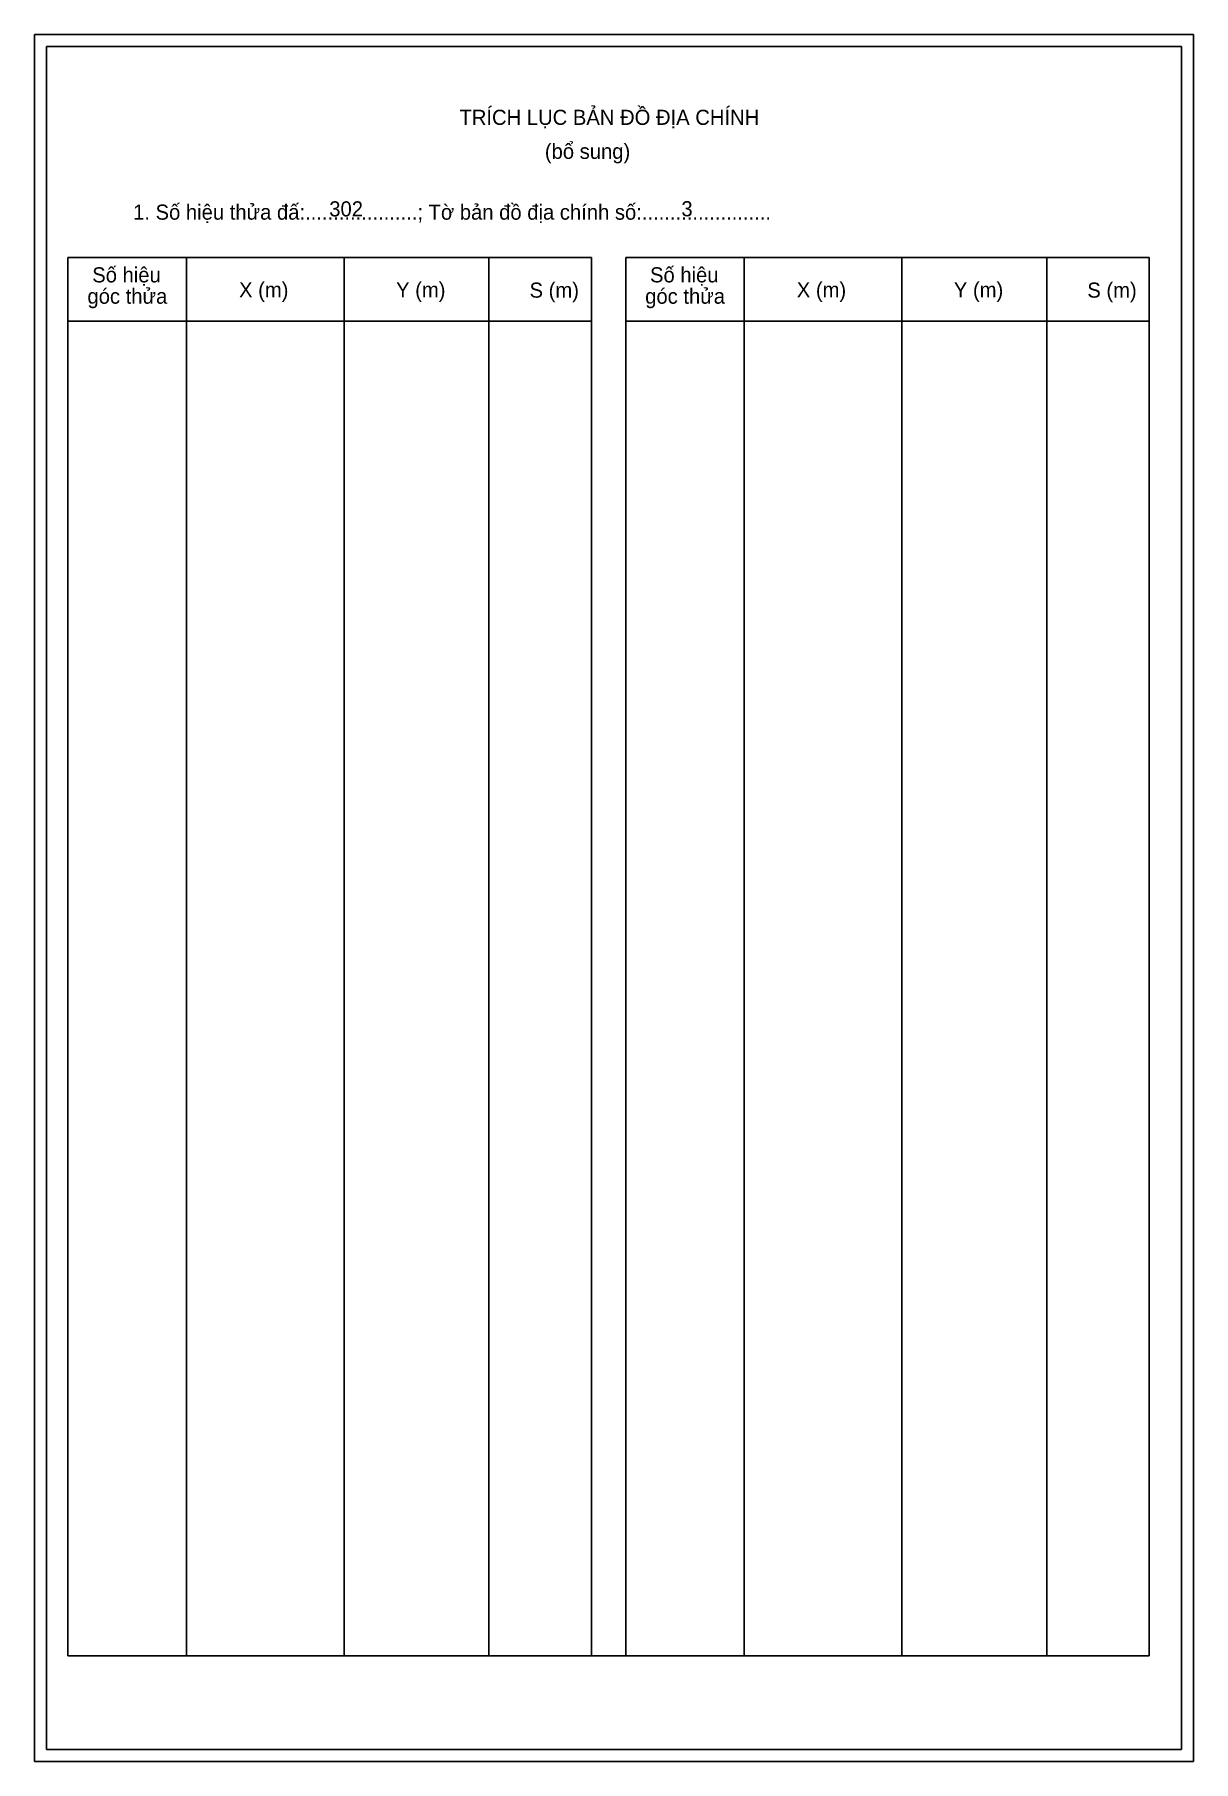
# Model space of a CAD drawing. Extents: x 535280 to 536129, y 1846227 to 1846798.
# Drawn here: x 535745 to 536129, y 1846227 to 1846798 of the extents above; entities that cross this region are included whole.
import ezdxf

# ---------------------------------------------------------------- set-up
doc = ezdxf.new("R2010")
doc.units = 0
for name, color, linetype in [('Level 1', 7, 'Continuous'), ('Level 3', 7, 'Continuous'), ('Level 6', 7, 'Continuous'), ('Level 63', 7, 'Continuous')]:
    doc.layers.add(name, color=color, linetype=linetype)

msp = doc.modelspace()

# ---------------------------------------------------------------- texts
at = {"layer": 'Level 1'}
for s, p in [('TRÍCH LỤC BẢN ĐỒ ĐỊA CHÍNH', (535886.07, 1846767.92)), ('(bổ sung)', (535914.32, 1846756.68)), ('1. Số hiệu thửa đấ:....................; Tờ bản đồ địa chính số:.......................', (535778.1, 1846736.56)), ('Số hiệu', (535764.58, 1846715.82)), ('Số hiệu', (535949.1, 1846715.82)), ('góc thửa', (535763, 1846708.76)), ('X (m)', (535813.15, 1846710.87)), ('Y (m)', (535865.1, 1846710.87)), ('S (m)', (535909.26, 1846710.77)), ('góc thửa', (535947.51, 1846708.76)), ('X (m)', (535997.66, 1846710.87)), ('Y (m)', (536049.62, 1846710.87)), ('S (m)', (536093.77, 1846710.77))]:
    msp.add_text(s, height=5, dxfattribs=at).set_placement(p)
at = {"layer": 'Level 6'}
for s, p in [('302', (535843, 1846737.64)), ('3', (535959.49, 1846737.68))]:
    msp.add_text(s, height=5, dxfattribs=at).set_placement(p)

# ---------------------------------------------------------------- linework, layer by layer
at = {"layer": 'Level 1'}
for p, q in [((535749.49, 1846793.8), (535749.49, 1846793.8)), ((535756.55, 1846724.09), (535929.76, 1846724.09)), ((535795.73, 1846261.56), (535795.73, 1846724.09)), ((535847.88, 1846261.56), (535847.88, 1846724.09)), ((535895.82, 1846724.09), (535895.82, 1846261.56)), ((535929.76, 1846724.09), (535929.76, 1846261.56)), ((535941.07, 1846724.09), (536114.27, 1846724.09)), ((535980.25, 1846261.56), (535980.25, 1846724.09)), ((536032.39, 1846261.56), (536032.39, 1846724.09)), ((536080.34, 1846724.09), (536080.34, 1846261.56)), ((536114.27, 1846724.09), (536114.27, 1846261.56)), ((535756.55, 1846703.03), (535929.76, 1846703.03)), ((535941.07, 1846703.03), (536114.27, 1846703.03)), ((535756.55, 1846261.56), (536114.27, 1846261.56)), ((536124.89, 1846230.65), (536124.89, 1846230.65))]:
    msp.add_line(p, q, dxfattribs=at)
at = {"layer": 'Level 3'}
for p, q in [((535756.55, 1846724.09), (535756.55, 1846261.56)), ((535941.07, 1846724.09), (535941.07, 1846261.56))]:
    msp.add_line(p, q, dxfattribs=at)
at = {"layer": 'Level 63'}
for points in [[(535745.49, 1846797.8), (536128.89, 1846797.8), (536128.89, 1846226.65), (535745.49, 1846226.65)], [(535749.49, 1846793.8), (536124.89, 1846793.8), (536124.89, 1846230.65), (535749.49, 1846230.65)]]:
    msp.add_lwpolyline(points, close=True, dxfattribs=at)

msp.set_redraw_order([(e.dxf.handle, doc.entitydb.next_handle()) for e in msp.query("TEXT MTEXT ATTDEF DIMENSION ARC_DIMENSION")])  # texts and dimensions are drawn at this point

doc.saveas('drawing.dxf')
